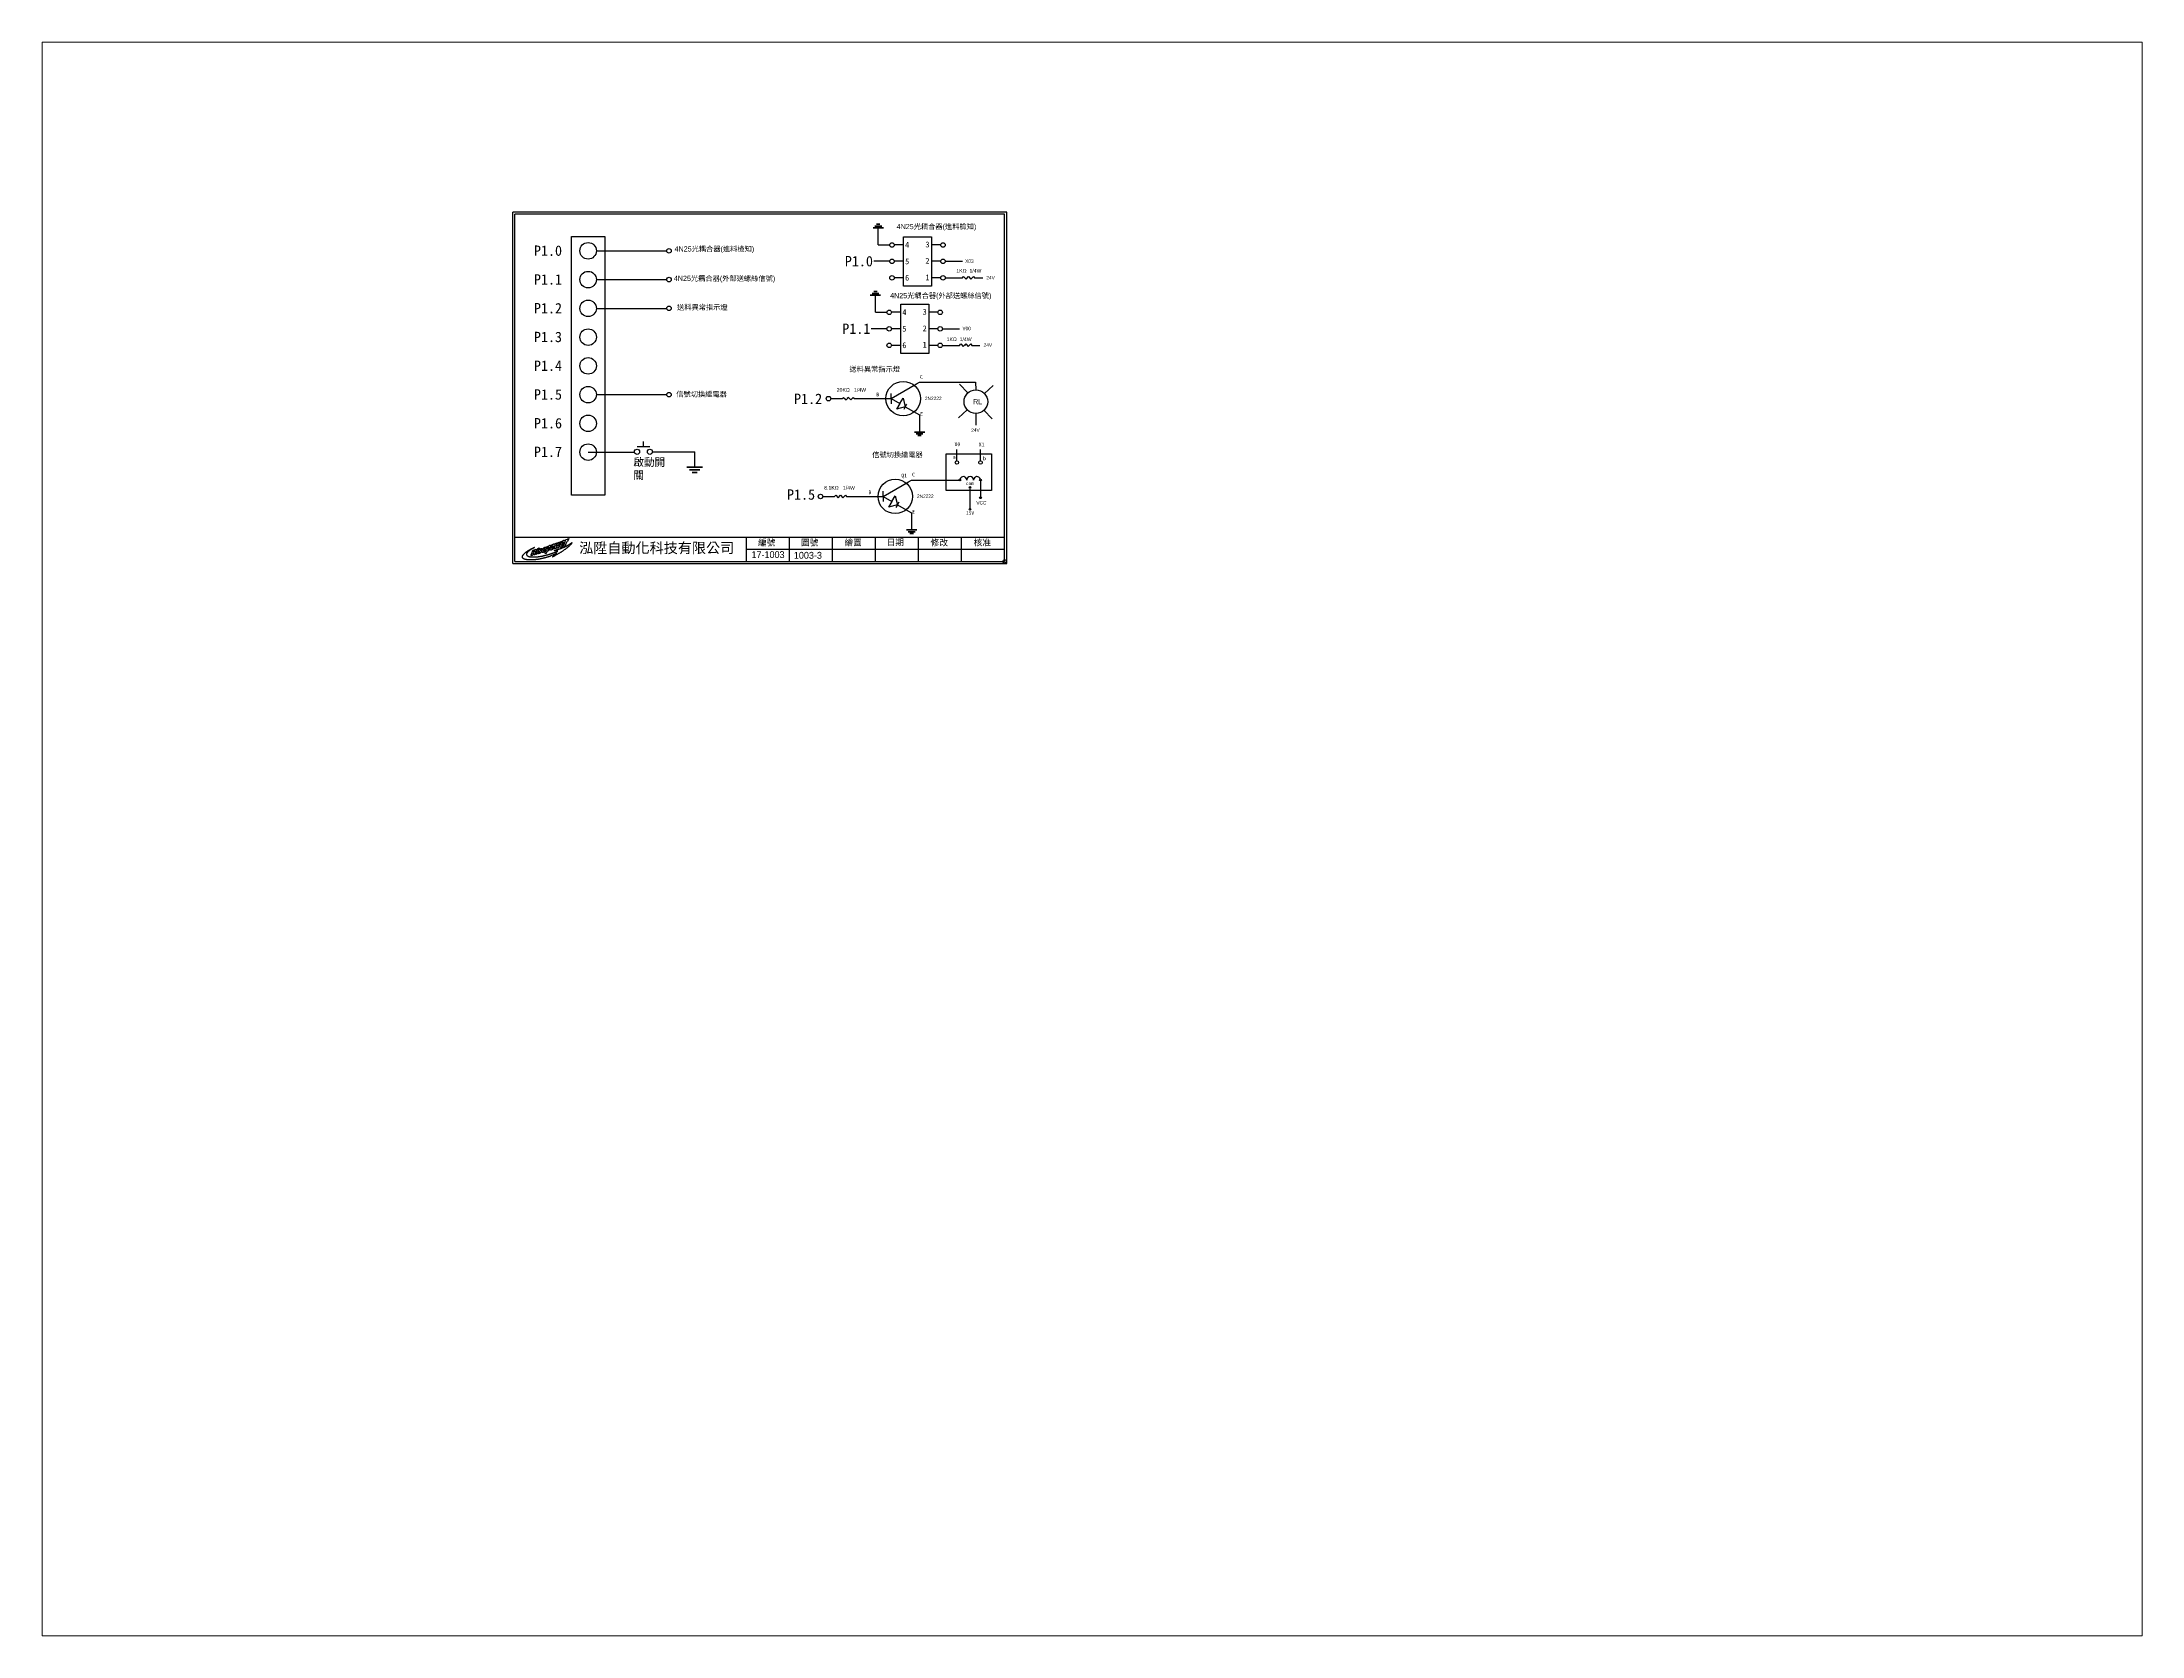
# Paper-space layout '配置1' of a CAD drawing. Extents: x 26 to 231, y 20 to 176.
# The model-space entities are those that its viewports show. They can reach past a viewport. Long polylines and large blocks are cut down to what shows.
import ezdxf

# ---------------------------------------------------------------- set-up
doc = ezdxf.new("R2010")
doc.units = 0
doc.layers.get('0').update_dxf_attribs({"linetype": 'CONTINUOUS'})
for name, color, linetype in [('圖框層', 7, 'CONTINUOUS'), ('標尺寸層', 3, 'CONTINUOUS'), ('輪廓線層', 7, 'CONTINUOUS')]:
    doc.layers.add(name, color=color, linetype=linetype)
doc.styles.add('CNS', font='')
doc.styles.add('STSL', font='kaiu.ttf')
doc.styles.get('CNS').set_extended_font_data('PMingLiU')

msp = doc.modelspace()

# ---------------------------------------------------------------- linework, layer by layer
at = {"color": 7}
for centre, radius in [((347.1, 329.8), 1.5), ((354.6, 329.8), 1.5), ((532.9, 323.6), 1), ((546.6, 323.6), 1), ((560.6, 266.2), 1)]:
    msp.add_circle(centre, radius, dxfattribs=at)
at = {"layer": '圖框層', "color": 7}
for p, q in [((561.9, 468.9), (274.9, 468.9)), ((274.9, 264.9), (274.9, 468.9)), ((560.6, 467.7), (276.1, 467.7)), ((276.1, 266.2), (276.1, 467.7)), ((560.6, 266.2), (560.6, 467.7)), ((561.9, 264.9), (561.9, 468.9)), ((276.1, 280.2), (560.6, 280.2)), ((410.6, 266.2), (410.6, 280.2)), ((410.6, 273.2), (560.6, 273.2)), ((435.6, 266.2), (435.6, 280.2)), ((460.6, 266.2), (460.6, 280.2)), ((485.6, 266.2), (485.6, 280.2)), ((510.6, 266.2), (510.6, 280.2)), ((535.6, 266.2), (535.6, 280.2)), ((274.9, 264.9), (561.9, 264.9)), ((276.1, 266.2), (560.6, 266.2))]:
    msp.add_line(p, q, dxfattribs=at)
at = {"layer": '標尺寸層', "color": 7, "lineweight": 40}
for p, q in [((490.2, 459.9), (484.2, 459.9)), ((489.2, 460.9), (485.2, 460.9)), ((488.2, 461.9), (486.2, 461.9)), ((488.6, 420.8), (482.6, 420.8)), ((487.6, 421.8), (483.6, 421.8)), ((486.6, 422.8), (484.6, 422.8)), ((508.2, 341.2), (514.2, 341.2)), ((509.2, 340.2), (513.2, 340.2)), ((510.2, 339.2), (512.2, 339.2)), ((376.1, 320.8), (385.1, 320.8)), ((377.6, 319.3), (383.6, 319.3)), ((379.1, 317.8), (382.1, 317.8)), ((503.6, 284.4), (509.6, 284.4)), ((504.6, 283.4), (508.6, 283.4)), ((505.6, 282.4), (507.6, 282.4))]:
    msp.add_line(p, q, dxfattribs=at)
at = {"layer": '標尺寸層', "color": 0}
for p, q in [((487.2, 449.9), (487.2, 459.9)), ((323.5, 446.5), (364.4, 446.5)), ((493.9, 440.4), (484.7, 440.4)), ((487.2, 449.9), (493.9, 449.9)), ((501.9, 449.9), (496.5, 449.9)), ((501.9, 440.4), (496.5, 440.4)), ((523.5, 449.9), (518.1, 449.9)), ((523.5, 440.4), (518.1, 440.4)), ((526.1, 440.4), (536.1, 440.4)), ((323.5, 429.8), (364.4, 429.8)), ((501.9, 430.8), (496.5, 430.8)), ((523.5, 430.8), (518.1, 430.8)), ((526.1, 430.8), (536.1, 430.8)), ((543.2, 430.8), (547.9, 430.8)), ((485.6, 410.8), (485.6, 420.8)), ((323.5, 413.1), (364.4, 413.1)), ((485.6, 410.8), (492.3, 410.8)), ((500.3, 410.8), (494.9, 410.8)), ((521.9, 410.8), (516.5, 410.8)), ((492.3, 401.2), (483.1, 401.2)), ((500.3, 401.2), (494.9, 401.2)), ((500.3, 391.6), (494.9, 391.6)), ((521.9, 401.2), (516.5, 401.2)), ((521.9, 391.6), (516.5, 391.6)), ((524.5, 401.2), (534.5, 401.2)), ((524.5, 391.6), (534.5, 391.6)), ((541.6, 391.6), (546.3, 391.6)), ((494.7, 360.7), (509.4, 369.2)), ((509.4, 369.2), (511.2, 370.2)), ((511.2, 370.2), (543.7, 370.2)), ((539.2, 364), (534.5, 369)), ((543.7, 370.2), (543.8, 365.8)), ((553.9, 368.3), (548.9, 363.6)), ((323.5, 363), (364.4, 363)), ((459.6, 360.7), (466.4, 360.7)), ((473.4, 360.7), (491.7, 360.7)), ((491.7, 360.7), (494.7, 360.7)), ((494.7, 360.7), (494.7, 363.7)), ((494.7, 360.7), (494.7, 357.7)), ((494.7, 360.7), (499.7, 357.8)), ((499.7, 357.8), (497.8, 354.5)), ((502.9, 355.9), (497.8, 354.5)), ((499.7, 357.8), (501.6, 361)), ((501.6, 361), (502.9, 355.9)), ((502.9, 355.9), (502, 354.3)), ((502.9, 355.9), (503.9, 357.5)), ((502.9, 355.9), (509.4, 352.2)), ((538.9, 354.2), (533.8, 349.6)), ((553.3, 348.9), (548.6, 353.9)), ((509.4, 352.2), (511.2, 351.2)), ((511.2, 351.2), (511.2, 341.2)), ((543.9, 352.1), (543.9, 345.3)), ((318.7, 329.6), (345.6, 329.6)), ((356.1, 329.8), (380.6, 329.8)), ((380.6, 320.8), (380.6, 329.8)), ((532.9, 324.6), (532.9, 331.2)), ((546.6, 324.6), (546.6, 331.2)), ((490.1, 303.9), (504.8, 312.4)), ((490.1, 303.9), (490.1, 306.9)), ((504.8, 312.4), (506.6, 313.4)), ((506.6, 313.4), (534.6, 313.4)), ((540.5, 308.6), (540.5, 296.9)), ((546.6, 312.9), (546.6, 303.6)), ((455, 303.9), (461.8, 303.9)), ((468.8, 303.9), (487.1, 303.9)), ((487.1, 303.9), (490.1, 303.9)), ((490.1, 303.9), (490.1, 300.9)), ((490.1, 303.9), (495.1, 301)), ((495.1, 301), (493.2, 297.7)), ((498.3, 299.1), (493.2, 297.7)), ((495.1, 301), (497, 304.2)), ((497, 304.2), (498.3, 299.1)), ((498.3, 299.1), (497.4, 297.5)), ((498.3, 299.1), (499.3, 300.7)), ((498.3, 299.1), (504.8, 295.4)), ((504.8, 295.4), (506.6, 294.4)), ((506.6, 294.4), (506.6, 284.4))]:
    msp.add_line(p, q, dxfattribs=at)
at = {"layer": '標尺寸層', "color": 7}
for p, q in [((536.1, 430.8), (536.8, 431.5)), ((536.8, 431.5), (538.2, 430.1)), ((538.2, 430.1), (539.6, 431.5)), ((539.6, 431.5), (538.9, 430.8)), ((539.6, 431.5), (541, 430.1)), ((541, 430.1), (542.5, 431.5)), ((542.5, 431.5), (543.2, 430.8)), ((534.5, 391.6), (535.2, 392.4)), ((535.2, 392.4), (536.6, 390.9)), ((536.6, 390.9), (538, 392.4)), ((538, 392.4), (537.3, 391.6)), ((538, 392.4), (539.5, 390.9)), ((539.5, 390.9), (540.9, 392.4)), ((540.9, 392.4), (541.6, 391.6)), ((466.4, 360.7), (467.1, 361.4)), ((467.1, 361.4), (468.5, 360)), ((468.5, 360), (469.9, 361.4)), ((469.9, 361.4), (469.2, 360.7)), ((469.9, 361.4), (471.3, 360)), ((471.3, 360), (472.7, 361.4)), ((472.7, 361.4), (473.4, 360.7)), ((347.1, 332.8), (354.6, 332.8)), ((350.9, 332.8), (350.9, 335.8)), ((461.8, 303.9), (462.5, 304.6)), ((462.5, 304.6), (463.9, 303.1)), ((463.9, 303.1), (465.3, 304.6)), ((465.3, 304.6), (464.6, 303.9)), ((465.3, 304.6), (466.7, 303.1)), ((466.7, 303.1), (468.1, 304.6)), ((468.1, 304.6), (468.8, 303.9))]:
    msp.add_line(p, q, dxfattribs=at)
at = {"layer": '標尺寸層', "color": 0}
msp.add_lwpolyline([(309, 438.1), (309, 454.8), (328.4, 454.8), (328.4, 438.1)], dxfattribs=at)
for points in [[(309, 454.8), (328.4, 454.8), (328.4, 304.6), (309, 304.6)], [(501.9, 454.7), (518.1, 454.7), (518.1, 426), (501.9, 426)], [(500.3, 415.5), (516.5, 415.5), (516.5, 386.9), (500.3, 386.9)], [(526.6, 328.6), (553, 328.6), (553, 307.3), (526.6, 307.3)]]:
    msp.add_lwpolyline(points, close=True, dxfattribs=at)
for centre, radius in [((318.7, 446.5), 4.79), ((365.7, 446.5), 1.31), ((495.2, 449.9), 1.31), ((495.2, 440.4), 1.31), ((524.8, 449.9), 1.31), ((524.8, 440.4), 1.31), ((318.7, 429.8), 4.79), ((365.7, 429.8), 1.31), ((495.2, 430.8), 1.31), ((524.8, 430.8), 1.31), ((318.7, 413.1), 4.79), ((365.7, 413.1), 1.31), ((493.6, 410.8), 1.31), ((523.2, 410.8), 1.31), ((318.7, 396.4), 4.79), ((493.6, 401.2), 1.31), ((493.6, 391.6), 1.31), ((523.2, 401.2), 1.31), ((523.2, 391.6), 1.31), ((318.7, 379.7), 4.79), ((318.7, 363), 4.79), ((501.7, 360.7), 10), ((365.7, 363), 1.31), ((458.3, 360.7), 1.31), ((543.9, 358.9), 6.87), ((318.7, 346.3), 4.79), ((318.7, 329.6), 4.79), ((453.7, 303.9), 1.31), ((497.1, 303.9), 10), ((534.6, 313.4), 0.5), ((540.5, 309.1), 0.5), ((546.6, 313.4), 0.5), ((540.5, 296.4), 0.5), ((546.6, 303.1), 0.5)]:
    msp.add_circle(centre, radius, dxfattribs=at)
for centre, start, end in [((536.6, 313.4), 0, 165.6385), ((540.6, 313.4), 0, 180), ((544.6, 313.4), 14.3615, 180)]:
    msp.add_arc(centre, 2, start, end, dxfattribs=at)
at = {"layer": '輪廓線層', "color": 7}
for points in [[(299.5, 270.4), (299.2, 270.2), (298.9, 270.1), (298.6, 270), (298.3, 269.9), (298, 269.7), (297.7, 269.6), (297.4, 269.5), (297.1, 269.4), (296.9, 269.3), (296.6, 269.2), (296.4, 269.1), (296.2, 269), (296, 269), (295.8, 268.9), (295.5, 268.8), (295.3, 268.7), (295, 268.7), (294.8, 268.6), (294.5, 268.5), (294.2, 268.4), (293.9, 268.3), (293.6, 268.3), (293.3, 268.2), (293.1, 268.1), (292.8, 268), (292.6, 268), (292.3, 267.9), (292.1, 267.9), (291.9, 267.8), (291.7, 267.8), (291.5, 267.7), (291.3, 267.7), (291.1, 267.6), (290.9, 267.6), (290.8, 267.6), (290.6, 267.5), (290.4, 267.5), (290.2, 267.4), (290, 267.4), (289.8, 267.4), (289.7, 267.3), (289.5, 267.3), (289.3, 267.3), (289.1, 267.3), (288.9, 267.2), (288.8, 267.2), (288.6, 267.2), (288.4, 267.2), (288.3, 267.2), (288.1, 267.1), (287.9, 267.1), (287.8, 267.1), (287.6, 267.1), (287.5, 267.1), (287.3, 267.1), (287.1, 267), (287, 267), (286.8, 267), (286.6, 267), (286.5, 267), (286.3, 267), (286.1, 267), (285.9, 267), (285.8, 267), (285.6, 267), (285.4, 267), (285.3, 267), (285.1, 267), (285, 267), (284.9, 267), (284.7, 267), (284.6, 267), (284.5, 267), (284.4, 267), (284.3, 267), (284.1, 267), (284, 267), (283.9, 267), (283.8, 267), (283.7, 267), (283.6, 267.1), (283.4, 267.1), (283.3, 267.1), (283.2, 267.1), (283, 267.1), (282.9, 267.1), (282.8, 267.2), (282.6, 267.2), (282.5, 267.2), (282.4, 267.3), (282.2, 267.3), (282.1, 267.3), (282, 267.4), (281.8, 267.4), (281.7, 267.5), (281.6, 267.5), (281.5, 267.5), (281.4, 267.6), (281.3, 267.6), (281.2, 267.7), (281.1, 267.7), (281.1, 267.8), (281, 267.8), (280.9, 267.9), (280.9, 267.9), (280.8, 268), (280.8, 268), (280.8, 268), (280.7, 268.1), (280.7, 268.1), (280.7, 268.2), (280.7, 268.2), (280.6, 268.2), (280.6, 268.3), (280.6, 268.3), (280.6, 268.3), (280.6, 268.4), (280.6, 268.4), (280.6, 268.4), (280.6, 268.5), (280.6, 268.5), (280.6, 268.5), (280.6, 268.5), (280.6, 268.6), (280.6, 268.6), (280.5, 268.6), (280.5, 268.7), (280.5, 268.7), (280.5, 268.8), (280.5, 268.8), (280.5, 268.8), (280.5, 268.9), (280.5, 268.9), (280.5, 269), (280.5, 269), (280.5, 269), (280.5, 269.1), (280.5, 269.1), (280.5, 269.1), (280.5, 269.2), (280.6, 269.2), (280.6, 269.3), (280.6, 269.3), (280.6, 269.4), (280.7, 269.4), (280.7, 269.5), (280.7, 269.6), (280.8, 269.6), (280.8, 269.7), (280.9, 269.8), (280.9, 269.9), (281, 270), (281.1, 270), (281.1, 270.1), (281.2, 270.2), (281.3, 270.3), (281.4, 270.4), (281.5, 270.5), (281.6, 270.6), (281.7, 270.7), (281.8, 270.8), (281.9, 270.9), (282, 271), (282.2, 271.2), (282.3, 271.3), (282.4, 271.4), (282.5, 271.5), (282.7, 271.6), (282.8, 271.7), (283, 271.8), (283.1, 271.9), (283.2, 272), (283.3, 272.1), (283.5, 272.1), (283.6, 272.2), (283.7, 272.3), (283.9, 272.4), (284, 272.5), (284.1, 272.5), (284.2, 272.6), (284.3, 272.7), (284.4, 272.7), (284.5, 272.8), (284.7, 272.9), (284.8, 272.9), (284.9, 273), (285, 273), (285.1, 273.1), (285.2, 273.2), (285.3, 273.2), (285.5, 273.3), (285.7, 273.4), (285.8, 273.5), (286, 273.6), (286.2, 273.7), (286.5, 273.8), (286.7, 273.9), (286.8, 274), (287, 274.1), (287.2, 274.2), (287.3, 274.2), (287.4, 274.3), (287.5, 274.3), (287.5, 274.3), (287.6, 274.3), (287.6, 274.3), (287.6, 274.3), (287.5, 274.3), (287.5, 274.3), (287.5, 274.2), (287.4, 274.2), (287.3, 274.1), (287.3, 274.1), (287.2, 274.1), (287.1, 274), (287, 273.9), (286.9, 273.9), (286.8, 273.8), (286.6, 273.8), (286.5, 273.7), (286.4, 273.6), (286.3, 273.6), (286.1, 273.5), (286, 273.4), (285.9, 273.3), (285.8, 273.3), (285.6, 273.2), (285.5, 273.1), (285.4, 273), (285.2, 272.9), (285.1, 272.9), (285, 272.8), (284.9, 272.7), (284.8, 272.6), (284.6, 272.5), (284.5, 272.4), (284.4, 272.4), (284.3, 272.3), (284.2, 272.2), (284.1, 272.1), (284, 272), (283.9, 271.9), (283.8, 271.9), (283.7, 271.8), (283.6, 271.7), (283.5, 271.6), (283.4, 271.5), (283.4, 271.4), (283.3, 271.4), (283.2, 271.3), (283.2, 271.2), (283.1, 271.2), (283.1, 271.1), (283.1, 271), (283, 271), (283, 270.9), (283, 270.8), (282.9, 270.8), (282.9, 270.7), (282.9, 270.6), (282.9, 270.6), (282.9, 270.5), (282.9, 270.5), (282.8, 270.4), (282.8, 270.4), (282.8, 270.3), (282.8, 270.3), (282.8, 270.2), (282.8, 270.2), (282.9, 270.1), (282.9, 270.1), (282.9, 270.1), (282.9, 270), (282.9, 270), (282.9, 269.9), (282.9, 269.9), (282.9, 269.9), (283, 269.8), (283, 269.8), (283, 269.8), (283, 269.7), (283.1, 269.7), (283.1, 269.7), (283.1, 269.6), (283.1, 269.6), (283.2, 269.6), (283.2, 269.5), (283.3, 269.5), (283.3, 269.5), (283.3, 269.5), (283.4, 269.4), (283.4, 269.4), (283.5, 269.4), (283.6, 269.3), (283.6, 269.3), (283.7, 269.3), (283.7, 269.3), (283.8, 269.2), (283.9, 269.2), (283.9, 269.2), (284, 269.1), (284.1, 269.1), (284.2, 269.1), (284.2, 269), (284.3, 269), (284.4, 269), (284.5, 269), (284.5, 269), (284.6, 268.9), (284.7, 268.9), (284.8, 268.9), (284.9, 268.9), (285, 268.9), (285.1, 268.9), (285.2, 268.9), (285.3, 268.8), (285.4, 268.8), (285.5, 268.8), (285.7, 268.8), (285.8, 268.8), (285.9, 268.8), (286.1, 268.8), (286.2, 268.8), (286.4, 268.8), (286.5, 268.8), (286.7, 268.8), (286.8, 268.8), (287, 268.8), (287.2, 268.8), (287.4, 268.8), (287.5, 268.8), (287.7, 268.8), (287.9, 268.8), (288.1, 268.8), (288.3, 268.8), (288.5, 268.8), (288.7, 268.9), (288.9, 268.9), (289, 268.9), (289.2, 268.9), (289.4, 268.9), (289.6, 268.9), (289.7, 269), (289.9, 269), (290, 269), (290.2, 269), (290.4, 269), (290.6, 269.1), (290.7, 269.1), (290.9, 269.1), (291.2, 269.2), (291.4, 269.2), (291.6, 269.2), (291.9, 269.3), (292.1, 269.3), (292.4, 269.4), (292.7, 269.4), (293, 269.5), (293.2, 269.6), (293.5, 269.6), (293.8, 269.7), (294.1, 269.8), (294.4, 269.8), (294.6, 269.9), (294.9, 270), (295.2, 270), (295.4, 270.1), (295.6, 270.2), (295.9, 270.2), (296.1, 270.3), (296.3, 270.4), (296.5, 270.4), (296.7, 270.5), (296.8, 270.5), (297, 270.6), (297.1, 270.6), (297.3, 270.7), (297.4, 270.7), (297.5, 270.7), (297.6, 270.8), (297.7, 270.8), (297.8, 270.9), (297.9, 270.9), (298, 270.9), (298.2, 271), (298.3, 271.1), (298.5, 271.1), (298.7, 271.2), (298.8, 271.3), (299, 271.3), (299.2, 271.4), (299.3, 271.4), (299.5, 271.5), (299.6, 271.5), (299.7, 271.6), (299.9, 271.6), (300, 271.7), (300.1, 271.7), (300.2, 271.8), (300.3, 271.8), (300.4, 271.8), (300.5, 271.9), (300.6, 271.9), (300.7, 272), (300.8, 272), (300.9, 272), (300.9, 272.1), (300.9, 272.1), (301, 272.1), (300.9, 272.1), (300.9, 272.2), (300.9, 272.2), (300.8, 272.2), (300.8, 272.2), (300.7, 272.2), (300.6, 272.2), (300.5, 272.2), (300.5, 272.2), (300.4, 272.3), (300.3, 272.3), (300.2, 272.3), (300.1, 272.3), (300, 272.3), (299.9, 272.3), (299.8, 272.3), (299.8, 272.3), (299.7, 272.3), (299.6, 272.3), (299.5, 272.3), (299.4, 272.4), (299.3, 272.4), (299.2, 272.4), (299.2, 272.4), (299.1, 272.4), (299.1, 272.4), (299, 272.4), (299, 272.4), (299, 272.4), (298.9, 272.5), (298.9, 272.5), (299, 272.5), (299, 272.5), (299, 272.5), (299.1, 272.5), (299.1, 272.6), (299.2, 272.6), (299.3, 272.6), (299.4, 272.6), (299.5, 272.7), (299.7, 272.7), (299.8, 272.7), (300, 272.8), (300.1, 272.8), (300.3, 272.9), (300.4, 272.9), (300.6, 273), (300.8, 273), (301, 273.1), (301.2, 273.1), (301.3, 273.2), (301.5, 273.2), (301.7, 273.3), (301.9, 273.4), (302.1, 273.4), (302.3, 273.5), (302.5, 273.5), (302.6, 273.6), (302.8, 273.7), (303, 273.7), (303.2, 273.8), (303.5, 273.9), (303.7, 274), (303.9, 274.1), (304.2, 274.2), (304.4, 274.3), (304.7, 274.4), (305, 274.5), (305.2, 274.7), (305.5, 274.8), (305.7, 274.9), (305.9, 275), (306.1, 275.1), (306.3, 275.2), (306.5, 275.3), (306.7, 275.4), (306.9, 275.5), (307.1, 275.6), (307.2, 275.7), (307.4, 275.8), (307.6, 275.9), (307.7, 276), (307.9, 276.1), (308, 276.2), (308.2, 276.3), (308.3, 276.4), (308.5, 276.5), (308.6, 276.6), (308.7, 276.7), (308.9, 276.8), (309, 276.9), (309.1, 277), (309.1, 277), (309.2, 277.1), (309.2, 277.1), (309.3, 277.1), (309.3, 277.1), (309.3, 277), (309.2, 277), (309.2, 276.9), (309.2, 276.8), (309.1, 276.7), (309.1, 276.7), (309, 276.6), (309, 276.5), (308.9, 276.4), (308.9, 276.4), (308.8, 276.3), (308.8, 276.2), (308.7, 276.2), (308.6, 276.1), (308.6, 276), (308.5, 276), (308.5, 275.9), (308.4, 275.8), (308.3, 275.7), (308.2, 275.6), (308.1, 275.6), (308, 275.5), (307.9, 275.3), (307.8, 275.2), (307.7, 275.1), (307.6, 275), (307.4, 274.9), (307.3, 274.7), (307.1, 274.6), (307, 274.5), (306.8, 274.3), (306.7, 274.2), (306.5, 274), (306.3, 273.9), (306.1, 273.8), (306, 273.6), (305.8, 273.4), (305.5, 273.3), (305.3, 273.1), (305.1, 273), (304.8, 272.8), (304.6, 272.6), (304.3, 272.5), (304.1, 272.3), (303.8, 272.1), (303.6, 271.9), (303.3, 271.8), (303, 271.6), (302.8, 271.4), (302.5, 271.3), (302.3, 271.1), (302, 271), (301.7, 270.8), (301.5, 270.7), (301.2, 270.5), (300.9, 270.4), (300.7, 270.2), (300.4, 270.1), (300.2, 269.9), (299.9, 269.8), (299.7, 269.7), (299.5, 269.5), (299.3, 269.4), (299.2, 269.4), (299, 269.3), (298.9, 269.2), (298.7, 269.1), (298.6, 269.1), (298.5, 269), (298.4, 269), (298.3, 268.9), (298.3, 268.9), (298.2, 268.9), (298.1, 268.8), (298.1, 268.8), (298.1, 268.8), (298, 268.8), (298.1, 268.8), (298.1, 268.9), (298.1, 268.9), (298.2, 269), (298.3, 269), (298.3, 269.1), (298.4, 269.2), (298.6, 269.3), (298.7, 269.4), (298.8, 269.5), (299, 269.6), (299.2, 269.7), (299.3, 269.8), (299.5, 270), (299.6, 270.1), (299.8, 270.2), (299.9, 270.3), (300.1, 270.4), (300.2, 270.5), (300.3, 270.6), (300.4, 270.7), (300.5, 270.7), (300.6, 270.8), (300.6, 270.8), (300.6, 270.8), (300.6, 270.8), (300.5, 270.8), (300.4, 270.8), (300.3, 270.7), (300.1, 270.7), (299.9, 270.6), (299.7, 270.5)], [(288.1, 271.5), (288.2, 271.5), (288.2, 271.5), (288.2, 271.5), (288.2, 271.5), (288.2, 271.4), (288.2, 271.4), (288.2, 271.4), (288.2, 271.3), (288.2, 271.3), (288.2, 271.3), (288.2, 271.2), (288.2, 271.2), (288.2, 271.2), (288.2, 271.1), (288.1, 271.1), (288.1, 271.1), (288.1, 271), (288.1, 271), (288.1, 270.9), (288.1, 270.9), (288.1, 270.9), (288.1, 270.8), (288, 270.8), (288, 270.7), (288, 270.7), (288, 270.7), (288, 270.6), (288, 270.6), (288, 270.6), (288, 270.6), (288, 270.5), (288, 270.5), (288, 270.5), (288, 270.5), (287.9, 270.4), (287.9, 270.4), (287.9, 270.4), (287.9, 270.4), (287.9, 270.3), (287.9, 270.3), (287.9, 270.3), (287.9, 270.3), (287.9, 270.3), (287.9, 270.2), (287.9, 270.2), (287.9, 270.2), (287.9, 270.2), (287.9, 270.2), (287.9, 270.2), (287.9, 270.2), (287.9, 270.2), (287.9, 270.2), (287.9, 270.1), (287.9, 270.1), (287.9, 270.1), (287.9, 270.1), (287.9, 270.1), (287.8, 270.1), (287.8, 270.1), (287.8, 270.1), (287.8, 270.1), (287.8, 270.1), (287.7, 270.1), (287.7, 270.1), (287.7, 270), (287.6, 270), (287.6, 270), (287.6, 270), (287.5, 270), (287.5, 270), (287.5, 270), (287.4, 270), (287.4, 270), (287.3, 270), (287.3, 269.9), (287.3, 269.9), (287.2, 269.9), (287.2, 269.9), (287.2, 269.9), (287.2, 269.9), (287.1, 269.9), (287.1, 269.9), (287.1, 269.9), (287.1, 269.9), (287.1, 269.9), (287.1, 269.9), (287.1, 269.9), (287.1, 269.9), (287.1, 269.9), (287.1, 270), (287.1, 270), (287.1, 270), (287.1, 270), (287.1, 270), (287.1, 270.1), (287.1, 270.1), (287.1, 270.1), (287.1, 270.2), (287.1, 270.2), (287.1, 270.2), (287.1, 270.2), (287.1, 270.3), (287.1, 270.3), (287.1, 270.3), (287.1, 270.3), (287.1, 270.4), (287.1, 270.4), (287.2, 270.4), (287.2, 270.4), (287.2, 270.5), (287.2, 270.5), (287.2, 270.5), (287.2, 270.6), (287.2, 270.6), (287.2, 270.6), (287.2, 270.6), (287.2, 270.7), (287.2, 270.7), (287.2, 270.7), (287.2, 270.7), (287.2, 270.8), (287.3, 270.8), (287.3, 270.8), (287.3, 270.8), (287.3, 270.8), (287.3, 270.8), (287.3, 270.9), (287.3, 270.9), (287.3, 270.9), (287.3, 270.9), (287.2, 270.9), (287.2, 270.9), (287.2, 270.9), (287.2, 270.9), (287.2, 270.9), (287.2, 270.9), (287.2, 270.9), (287.2, 270.9), (287.2, 270.9), (287.2, 270.9), (287.2, 270.9), (287.1, 270.9), (287.1, 270.9), (287.1, 270.9), (287.1, 270.9), (287.1, 270.9), (287.1, 270.9), (287, 270.9), (287, 270.9), (287, 270.9), (287, 270.9), (287, 270.9), (287, 270.9), (286.9, 270.9), (286.9, 270.9), (286.9, 270.9), (286.9, 270.9), (286.9, 270.8), (286.8, 270.8), (286.8, 270.8), (286.8, 270.8), (286.8, 270.8), (286.8, 270.8), (286.8, 270.8), (286.7, 270.8), (286.7, 270.7), (286.7, 270.7), (286.7, 270.7), (286.7, 270.7), (286.7, 270.7), (286.7, 270.7), (286.7, 270.7), (286.7, 270.6), (286.7, 270.6), (286.7, 270.6), (286.7, 270.6), (286.7, 270.6), (286.7, 270.6), (286.7, 270.6), (286.7, 270.5), (286.7, 270.5), (286.6, 270.5), (286.6, 270.5), (286.6, 270.5), (286.6, 270.4), (286.6, 270.4), (286.6, 270.4), (286.6, 270.4), (286.6, 270.3), (286.6, 270.3), (286.6, 270.3), (286.6, 270.2), (286.6, 270.2), (286.5, 270.2), (286.5, 270.2), (286.5, 270.2), (286.5, 270.1), (286.5, 270.1), (286.5, 270.1), (286.5, 270.1), (286.5, 270), (286.5, 270), (286.5, 270), (286.5, 270), (286.5, 269.9), (286.5, 269.9), (286.4, 269.9), (286.4, 269.9), (286.4, 269.8), (286.4, 269.8), (286.4, 269.8), (286.4, 269.8), (286.4, 269.8), (286.4, 269.8), (286.4, 269.7), (286.4, 269.7), (286.4, 269.7), (286.3, 269.7), (286.3, 269.7), (286.3, 269.7), (286.3, 269.7), (286.2, 269.6), (286.2, 269.6), (286.2, 269.6), (286.1, 269.6), (286.1, 269.6), (286, 269.6), (286, 269.6), (285.9, 269.6), (285.9, 269.5), (285.8, 269.5), (285.8, 269.5), (285.7, 269.5), (285.7, 269.5), (285.7, 269.5), (285.6, 269.5), (285.6, 269.5), (285.6, 269.5), (285.6, 269.5), (285.6, 269.5), (285.5, 269.5), (285.5, 269.5), (285.5, 269.6), (285.6, 269.6), (285.6, 269.6), (285.6, 269.6), (285.6, 269.7), (285.6, 269.7), (285.6, 269.8), (285.6, 269.8), (285.6, 269.8), (285.7, 269.9), (285.7, 269.9), (285.7, 269.9), (285.7, 270), (285.7, 270), (285.7, 270), (285.7, 270.1), (285.7, 270.1), (285.7, 270.1), (285.7, 270.2), (285.8, 270.2), (285.8, 270.2), (285.8, 270.3), (285.8, 270.3), (285.8, 270.3), (285.8, 270.4), (285.8, 270.4), (285.8, 270.4), (285.8, 270.5), (285.8, 270.5), (285.9, 270.5), (285.9, 270.6), (285.9, 270.6), (285.9, 270.7), (285.9, 270.7), (286, 270.8), (286, 270.8), (286, 270.9), (286, 270.9), (286, 271), (286, 271), (286.1, 271.1), (286.1, 271.1), (286.1, 271.2), (286.1, 271.2), (286.1, 271.2), (286.1, 271.3), (286.1, 271.3), (286.2, 271.3), (286.2, 271.4), (286.2, 271.4), (286.2, 271.5), (286.2, 271.5), (286.2, 271.5), (286.2, 271.5), (286.2, 271.6), (286.2, 271.6), (286.2, 271.6), (286.2, 271.6), (286.3, 271.7), (286.3, 271.7), (286.3, 271.7), (286.3, 271.8), (286.3, 271.8), (286.3, 271.9), (286.3, 271.9), (286.3, 272), (286.4, 272), (286.4, 272.1), (286.4, 272.1), (286.4, 272.2), (286.4, 272.2), (286.4, 272.3), (286.5, 272.3), (286.5, 272.3), (286.5, 272.4), (286.5, 272.4), (286.5, 272.4), (286.5, 272.4), (286.5, 272.5), (286.5, 272.5), (286.6, 272.5), (286.6, 272.5), (286.6, 272.5), (286.7, 272.6), (286.8, 272.6), (286.9, 272.6), (287, 272.7), (287.2, 272.7), (287.3, 272.8), (287.5, 272.9), (287.7, 272.9), (287.8, 273), (288, 273), (288.1, 273.1), (288.2, 273.1), (288.3, 273.1), (288.4, 273.2), (288.4, 273.2), (288.4, 273.2), (288.5, 273.2), (288.5, 273.2), (288.5, 273.2), (288.5, 273.2), (288.5, 273.2), (288.6, 273.2), (288.6, 273.2), (288.6, 273.2), (288.6, 273.2), (288.6, 273.1), (288.6, 273.1), (288.6, 273.1), (288.7, 273.1), (288.7, 273.1), (288.7, 273.1), (288.7, 273.1), (288.7, 273), (288.7, 273), (288.7, 273), (288.7, 273), (288.7, 272.9), (288.7, 272.9), (288.7, 272.9), (288.7, 272.9), (288.7, 272.8), (288.7, 272.8), (288.7, 272.8), (288.7, 272.8), (288.7, 272.7), (288.7, 272.7), (288.7, 272.7), (288.7, 272.6), (288.7, 272.6), (288.7, 272.6), (288.7, 272.5), (288.6, 272.5), (288.6, 272.5), (288.6, 272.4), (288.6, 272.4), (288.6, 272.4), (288.6, 272.3), (288.5, 272.3), (288.5, 272.3), (288.5, 272.2), (288.5, 272.2), (288.5, 272.2), (288.4, 272.1), (288.4, 272.1), (288.4, 272.1), (288.4, 272), (288.3, 272), (288.3, 271.9), (288.3, 271.9), (288.3, 271.9), (288.2, 271.9), (288.2, 271.8), (288.2, 271.8), (288.2, 271.8), (288.2, 271.8), (288.1, 271.7), (288.1, 271.7), (288.1, 271.7), (288.1, 271.7), (288.1, 271.7), (288, 271.7), (288, 271.6), (288, 271.6), (288, 271.6), (288, 271.6), (288, 271.6), (288, 271.6), (288, 271.6), (288, 271.6), (288, 271.6), (288, 271.6), (288, 271.6), (288, 271.6), (288, 271.6), (288.1, 271.6), (288.1, 271.6), (288.1, 271.6), (288.1, 271.5)], [(287.5, 271.7), (287.5, 271.7), (287.4, 271.7), (287.4, 271.7), (287.4, 271.7), (287.4, 271.7), (287.3, 271.7), (287.3, 271.7), (287.3, 271.6), (287.3, 271.6), (287.2, 271.6), (287.2, 271.6), (287.2, 271.6), (287.2, 271.6), (287.1, 271.6), (287.1, 271.6), (287.1, 271.6), (287.1, 271.6), (287.1, 271.6), (287.1, 271.7), (287.1, 271.7), (287.1, 271.7), (287.1, 271.7), (287.1, 271.7), (287.1, 271.7), (287.1, 271.8), (287.1, 271.8), (287.1, 271.8), (287.1, 271.8), (287.1, 271.8), (287.1, 271.9), (287.1, 271.9), (287.1, 271.9), (287.1, 271.9), (287.1, 271.9), (287.2, 272), (287.2, 272), (287.2, 272), (287.2, 272), (287.2, 272.1), (287.2, 272.1), (287.3, 272.1), (287.3, 272.1), (287.3, 272.1), (287.4, 272.2), (287.4, 272.2), (287.4, 272.2), (287.5, 272.2), (287.5, 272.2), (287.5, 272.2), (287.6, 272.2), (287.6, 272.2), (287.6, 272.2), (287.6, 272.2), (287.7, 272.2), (287.7, 272.2), (287.7, 272.2), (287.7, 272.2), (287.7, 272.2), (287.8, 272.2), (287.8, 272.2), (287.8, 272.2), (287.8, 272.2), (287.8, 272.2), (287.8, 272.2), (287.8, 272.2), (287.8, 272.1), (287.8, 272.1), (287.8, 272.1), (287.8, 272.1), (287.8, 272.1), (287.8, 272), (287.8, 272), (287.7, 272), (287.7, 272), (287.7, 272), (287.7, 271.9), (287.7, 271.9), (287.7, 271.9), (287.7, 271.9), (287.7, 271.9), (287.6, 271.8), (287.6, 271.8), (287.6, 271.8), (287.6, 271.8), (287.6, 271.8), (287.5, 271.8), (287.5, 271.8)], [(289.1, 272.8), (290, 273.1), (289.1, 270.5), (288.3, 270.2)], [(289.4, 273.7), (290.3, 274), (290, 273.2), (289.2, 272.9)], [(290.9, 272.9), (290.9, 272.9), (290.9, 272.9), (290.9, 272.9), (290.9, 272.9), (290.9, 272.8), (290.9, 272.8), (290.9, 272.8), (290.9, 272.8), (290.9, 272.8), (290.9, 272.8), (290.9, 272.8), (290.9, 272.7), (290.9, 272.7), (290.9, 272.7), (290.9, 272.7), (290.9, 272.7), (290.9, 272.7), (290.9, 272.7), (290.9, 272.7), (290.9, 272.7), (290.9, 272.7), (291, 272.6), (291, 272.6), (291, 272.6), (291, 272.6), (291.1, 272.6), (291.1, 272.6), (291.1, 272.6), (291.2, 272.6), (291.2, 272.6), (291.3, 272.6), (291.3, 272.6), (291.4, 272.6), (291.4, 272.6), (291.4, 272.6), (291.5, 272.6), (291.5, 272.6), (291.5, 272.6), (291.5, 272.6), (291.6, 272.6), (291.6, 272.6), (291.6, 272.6), (291.6, 272.6), (291.6, 272.6), (291.6, 272.6), (291.6, 272.6), (291.7, 272.5), (291.7, 272.5), (291.7, 272.5), (291.7, 272.5), (291.7, 272.5), (291.7, 272.5), (291.7, 272.4), (291.7, 272.4), (291.7, 272.4), (291.7, 272.4), (291.7, 272.4), (291.7, 272.3), (291.7, 272.3), (291.7, 272.3), (291.7, 272.3), (291.7, 272.3), (291.7, 272.3), (291.7, 272.2), (291.7, 272.2), (291.7, 272.2), (291.7, 272.2), (291.7, 272.2), (291.7, 272.2), (291.7, 272.2), (291.7, 272.1), (291.7, 272.1), (291.7, 272.1), (291.7, 272.1), (291.6, 272), (291.6, 272), (291.6, 271.9), (291.6, 271.9), (291.6, 271.9), (291.6, 271.8), (291.5, 271.8), (291.5, 271.7), (291.5, 271.7), (291.5, 271.6), (291.4, 271.6), (291.4, 271.6), (291.4, 271.5), (291.4, 271.5), (291.3, 271.4), (291.3, 271.4), (291.3, 271.4), (291.2, 271.3), (291.2, 271.3), (291.1, 271.2), (291.1, 271.2), (291.1, 271.2), (291, 271.1), (291, 271.1), (290.9, 271.1), (290.9, 271), (290.9, 271), (290.8, 271), (290.8, 271), (290.8, 270.9), (290.7, 270.9), (290.7, 270.9), (290.6, 270.9), (290.6, 270.9), (290.6, 270.8), (290.5, 270.8), (290.5, 270.8), (290.5, 270.8), (290.4, 270.8), (290.4, 270.8), (290.3, 270.7), (290.3, 270.7), (290.3, 270.7), (290.3, 270.7), (290.2, 270.7), (290.2, 270.7), (290.2, 270.7), (290.1, 270.7), (290.1, 270.7), (290.1, 270.7), (290, 270.7), (290, 270.6), (290, 270.6), (290, 270.6), (289.9, 270.6), (289.9, 270.6), (289.9, 270.6), (289.8, 270.7), (289.8, 270.7), (289.8, 270.7), (289.8, 270.7), (289.8, 270.7), (289.7, 270.7), (289.7, 270.7), (289.7, 270.7), (289.7, 270.7), (289.7, 270.8), (289.6, 270.8), (289.6, 270.8), (289.6, 270.8), (289.6, 270.8), (289.6, 270.8), (289.6, 270.9), (289.6, 270.9), (289.6, 270.9), (289.6, 270.9), (289.6, 270.9), (289.6, 271), (289.5, 271), (289.5, 271), (289.5, 271), (289.5, 271.1), (289.5, 271.1), (289.5, 271.1), (289.5, 271.1), (289.6, 271.2), (289.6, 271.2), (289.6, 271.2), (289.6, 271.2), (289.6, 271.2), (289.6, 271.3), (289.6, 271.3), (289.6, 271.3), (289.6, 271.3), (289.6, 271.3), (289.6, 271.3), (289.6, 271.4), (289.6, 271.4), (289.6, 271.4), (289.6, 271.4), (289.7, 271.4), (289.7, 271.4), (289.7, 271.4), (289.7, 271.4), (289.7, 271.4), (289.8, 271.5), (289.8, 271.5), (289.8, 271.5), (289.8, 271.5), (289.9, 271.5), (289.9, 271.5), (289.9, 271.5), (290, 271.5), (290, 271.5), (290, 271.5), (290, 271.5), (290.1, 271.6), (290.1, 271.6), (290.1, 271.6), (290.1, 271.6), (290.2, 271.6), (290.2, 271.6), (290.2, 271.6), (290.2, 271.6), (290.3, 271.6), (290.3, 271.6), (290.3, 271.6), (290.3, 271.6), (290.3, 271.6), (290.3, 271.6), (290.4, 271.6), (290.4, 271.6), (290.4, 271.6), (290.4, 271.6), (290.4, 271.6), (290.4, 271.6), (290.4, 271.6), (290.4, 271.6), (290.4, 271.6), (290.4, 271.5), (290.4, 271.5), (290.4, 271.5), (290.4, 271.5), (290.4, 271.5), (290.4, 271.5), (290.4, 271.5), (290.4, 271.4), (290.4, 271.4), (290.4, 271.4), (290.4, 271.4), (290.4, 271.4), (290.4, 271.4), (290.4, 271.4), (290.4, 271.4), (290.4, 271.4), (290.5, 271.4), (290.5, 271.4), (290.5, 271.4), (290.5, 271.4), (290.5, 271.4), (290.5, 271.4), (290.6, 271.4), (290.6, 271.4), (290.6, 271.4), (290.6, 271.4), (290.6, 271.5), (290.7, 271.5), (290.7, 271.5), (290.7, 271.5), (290.7, 271.5), (290.7, 271.5), (290.7, 271.5), (290.7, 271.5), (290.7, 271.5), (290.7, 271.6), (290.8, 271.6), (290.8, 271.6), (290.8, 271.6), (290.8, 271.6), (290.8, 271.6), (290.8, 271.7), (290.8, 271.7), (290.8, 271.7), (290.8, 271.7), (290.8, 271.7), (290.8, 271.7), (290.8, 271.7), (290.8, 271.7), (290.8, 271.7), (290.8, 271.8), (290.8, 271.8), (290.8, 271.8), (290.7, 271.8), (290.7, 271.8), (290.7, 271.8), (290.7, 271.8), (290.7, 271.8), (290.7, 271.8), (290.6, 271.8), (290.6, 271.8), (290.6, 271.8), (290.5, 271.8), (290.5, 271.8), (290.5, 271.8), (290.5, 271.8), (290.4, 271.8), (290.4, 271.8), (290.4, 271.8), (290.3, 271.8), (290.3, 271.8), (290.3, 271.8), (290.2, 271.8), (290.2, 271.8), (290.2, 271.8), (290.1, 271.8), (290.1, 271.8), (290.1, 271.9), (290.1, 271.9), (290.1, 271.9), (290, 271.9), (290, 271.9), (290, 271.9), (290, 271.9), (290, 271.9), (290, 271.9), (290, 272), (290, 272), (290, 272), (290, 272), (290, 272), (290, 272), (290, 272.1), (290, 272.1), (290, 272.1), (290, 272.1), (290, 272.2), (290, 272.2), (290, 272.2), (290, 272.2), (290, 272.3), (290, 272.3), (290, 272.3), (290, 272.3), (290, 272.3), (290, 272.4), (290, 272.4), (290, 272.4), (290, 272.4), (290, 272.4), (290.1, 272.4), (290.1, 272.5), (290.1, 272.5), (290.1, 272.5), (290.1, 272.5), (290.1, 272.5), (290.1, 272.6), (290.1, 272.6), (290.1, 272.6), (290.1, 272.7), (290.2, 272.7), (290.2, 272.7), (290.2, 272.8), (290.2, 272.8), (290.2, 272.8), (290.3, 272.8), (290.3, 272.9), (290.3, 272.9), (290.3, 272.9), (290.3, 273), (290.4, 273), (290.4, 273), (290.4, 273.1), (290.5, 273.1), (290.5, 273.1), (290.5, 273.2), (290.6, 273.2), (290.6, 273.2), (290.6, 273.3), (290.7, 273.3), (290.7, 273.3), (290.8, 273.4), (290.8, 273.4), (290.8, 273.4), (290.9, 273.4), (290.9, 273.4), (290.9, 273.5), (291, 273.5), (291, 273.5), (291, 273.5), (291.1, 273.5), (291.1, 273.5), (291.1, 273.6), (291.1, 273.6), (291.2, 273.6), (291.2, 273.6), (291.2, 273.6), (291.3, 273.6), (291.3, 273.6), (291.3, 273.6), (291.4, 273.6), (291.4, 273.7), (291.4, 273.7), (291.4, 273.7), (291.5, 273.7), (291.5, 273.7), (291.5, 273.7), (291.5, 273.7), (291.6, 273.7), (291.6, 273.7), (291.6, 273.7), (291.6, 273.7), (291.6, 273.7), (291.7, 273.7), (291.7, 273.7), (291.7, 273.7), (291.7, 273.7), (291.7, 273.7), (291.7, 273.7), (291.7, 273.7), (291.8, 273.7), (291.8, 273.7), (291.8, 273.7), (291.8, 273.7), (291.8, 273.7), (291.8, 273.7), (291.9, 273.7), (291.9, 273.7), (291.9, 273.7), (291.9, 273.7), (291.9, 273.6), (291.9, 273.6), (291.9, 273.6), (292, 273.6), (292, 273.6), (292, 273.6), (292, 273.6), (292, 273.6), (292, 273.5), (292, 273.5), (292, 273.5), (292, 273.5), (292, 273.5), (292, 273.4), (292, 273.4), (292, 273.4), (292, 273.4), (292, 273.4), (292, 273.3), (292, 273.3), (292, 273.3), (292, 273.3), (292, 273.2), (292, 273.2), (292, 273.2), (292, 273.2), (291.9, 273.1), (291.9, 273.1), (291.9, 273.1), (291.8, 273), (291.7, 273), (291.7, 273), (291.6, 273), (291.5, 272.9), (291.5, 272.9), (291.4, 272.9), (291.4, 272.9), (291.3, 272.9), (291.3, 272.9), (291.3, 272.9), (291.3, 272.9), (291.2, 272.9), (291.2, 272.9), (291.2, 272.9), (291.2, 273), (291.2, 273), (291.2, 273), (291.2, 273), (291.2, 273), (291.2, 273), (291.2, 273), (291.2, 273), (291.2, 273), (291.2, 273), (291.1, 273), (291.1, 273), (291.1, 273), (291.1, 273), (291.1, 273), (291.1, 273), (291.1, 273), (291, 273), (291, 273), (291, 273), (291, 273), (291, 272.9), (291, 272.9), (291, 272.9)], [(292.7, 272.3), (292.7, 272.3), (292.7, 272.3), (292.7, 272.3), (292.7, 272.2), (292.7, 272.2), (292.7, 272.2), (292.7, 272.2), (292.7, 272.2), (292.7, 272.2), (292.7, 272.2), (292.7, 272.2), (292.7, 272.2), (292.8, 272.2), (292.8, 272.1), (292.8, 272.1), (292.8, 272.1), (292.8, 272.1), (292.8, 272.1), (292.9, 272.2), (292.9, 272.2), (292.9, 272.2), (292.9, 272.2), (292.9, 272.2), (293, 272.2), (293, 272.2), (293, 272.2), (293, 272.2), (293.1, 272.2), (293.1, 272.2), (293.1, 272.3), (293.1, 272.3), (293.1, 272.3), (293.1, 272.3), (293.2, 272.3), (293.2, 272.3), (293.2, 272.4), (293.2, 272.4), (293.2, 272.4), (293.2, 272.4), (293.2, 272.4), (293.2, 272.4), (293.3, 272.4), (293.3, 272.4), (293.3, 272.4), (293.3, 272.5), (293.3, 272.5), (293.4, 272.5), (293.4, 272.5), (293.4, 272.5), (293.5, 272.5), (293.6, 272.5), (293.6, 272.6), (293.7, 272.6), (293.7, 272.6), (293.8, 272.6), (293.8, 272.6), (293.9, 272.6), (293.9, 272.6), (293.9, 272.6), (293.9, 272.6), (293.9, 272.5), (293.9, 272.5), (293.9, 272.5), (293.9, 272.5), (293.9, 272.4), (293.8, 272.4), (293.8, 272.4), (293.8, 272.4), (293.8, 272.3), (293.8, 272.3), (293.8, 272.3), (293.7, 272.3), (293.7, 272.2), (293.7, 272.2), (293.7, 272.2), (293.7, 272.2), (293.6, 272.1), (293.6, 272.1), (293.6, 272.1), (293.6, 272), (293.6, 272), (293.5, 272), (293.5, 272), (293.5, 271.9), (293.5, 271.9), (293.4, 271.9), (293.4, 271.8), (293.4, 271.8), (293.3, 271.8), (293.3, 271.8), (293.3, 271.7), (293.2, 271.7), (293.2, 271.7), (293.2, 271.7), (293.1, 271.6), (293.1, 271.6), (293, 271.6), (293, 271.6), (293, 271.5), (292.9, 271.5), (292.9, 271.5), (292.8, 271.5), (292.8, 271.4), (292.8, 271.4), (292.7, 271.4), (292.7, 271.4), (292.7, 271.4), (292.6, 271.4), (292.6, 271.3), (292.6, 271.3), (292.5, 271.3), (292.5, 271.3), (292.5, 271.3), (292.4, 271.3), (292.4, 271.3), (292.4, 271.3), (292.3, 271.3), (292.3, 271.3), (292.3, 271.3), (292.2, 271.3), (292.2, 271.3), (292.2, 271.3), (292.1, 271.3), (292.1, 271.3), (292.1, 271.3), (292.1, 271.4), (292, 271.4), (292, 271.4), (292, 271.4), (292, 271.4), (292, 271.5), (291.9, 271.5), (291.9, 271.5), (291.9, 271.5), (291.9, 271.6), (291.9, 271.6), (291.9, 271.6), (291.9, 271.6), (291.9, 271.7), (291.9, 271.7), (291.9, 271.7), (291.9, 271.8), (291.9, 271.8), (291.9, 271.8), (291.9, 271.9), (291.9, 271.9), (291.9, 271.9), (291.9, 272), (291.9, 272), (291.9, 272.1), (291.9, 272.1), (291.9, 272.2), (291.9, 272.2), (291.9, 272.2), (291.9, 272.3), (291.9, 272.3), (291.9, 272.4), (292, 272.4), (292, 272.5), (292, 272.5), (292, 272.6), (292, 272.6), (292, 272.6), (292, 272.7), (292.1, 272.7), (292.1, 272.8), (292.1, 272.8), (292.1, 272.8), (292.1, 272.9), (292.2, 272.9), (292.2, 273), (292.2, 273), (292.2, 273.1), (292.3, 273.1), (292.3, 273.2), (292.3, 273.2), (292.3, 273.3), (292.4, 273.3), (292.4, 273.3), (292.4, 273.4), (292.5, 273.4), (292.5, 273.5), (292.5, 273.5), (292.6, 273.6), (292.6, 273.7), (292.7, 273.7), (292.7, 273.8), (292.8, 273.9), (292.9, 273.9), (292.9, 274), (293, 274), (293, 274.1), (293.1, 274.1), (293.2, 274.2), (293.2, 274.2), (293.3, 274.3), (293.3, 274.3), (293.4, 274.3), (293.4, 274.4), (293.5, 274.4), (293.5, 274.4), (293.5, 274.4), (293.6, 274.5), (293.6, 274.5), (293.7, 274.5), (293.7, 274.5), (293.7, 274.5), (293.8, 274.5), (293.8, 274.5), (293.8, 274.5), (293.9, 274.5), (293.9, 274.5), (293.9, 274.5), (294, 274.5), (294, 274.5), (294, 274.5), (294, 274.5), (294.1, 274.5), (294.1, 274.5), (294.1, 274.5), (294.1, 274.5), (294.2, 274.5), (294.2, 274.5), (294.2, 274.5), (294.2, 274.5), (294.2, 274.4), (294.2, 274.4), (294.3, 274.4), (294.3, 274.4), (294.3, 274.4), (294.3, 274.4), (294.3, 274.4), (294.3, 274.3), (294.3, 274.3), (294.3, 274.3), (294.3, 274.3), (294.4, 274.2), (294.4, 274.2), (294.4, 274.2), (294.4, 274.2), (294.4, 274.1), (294.4, 274.1), (294.4, 274.1), (294.4, 274), (294.4, 274), (294.4, 274), (294.4, 273.9), (294.4, 273.9), (294.4, 273.8), (294.3, 273.8), (294.3, 273.8), (294.3, 273.7), (294.3, 273.7), (294.3, 273.6), (294.3, 273.6), (294.3, 273.6), (294.3, 273.5), (294.3, 273.5), (294.3, 273.4), (294.3, 273.4), (294.3, 273.4), (294.3, 273.3), (294.3, 273.3), (294.2, 273.3), (294.2, 273.2), (294.2, 273.2), (294.2, 273.2), (294.2, 273.1), (294.2, 273.1), (294.2, 273.1), (294.1, 273), (294.1, 273), (294.1, 273), (294, 272.9), (294, 272.9), (293.9, 272.9), (293.8, 272.9), (293.8, 272.9), (293.7, 272.8), (293.7, 272.8), (293.6, 272.8), (293.5, 272.8), (293.5, 272.8), (293.4, 272.7), (293.4, 272.7), (293.3, 272.7), (293.3, 272.7), (293.2, 272.7), (293.2, 272.7), (293.1, 272.6), (293.1, 272.6), (293, 272.6), (293, 272.6), (292.9, 272.6), (292.9, 272.6), (292.9, 272.6), (292.8, 272.6), (292.8, 272.5), (292.8, 272.5), (292.8, 272.5), (292.7, 272.5), (292.7, 272.5), (292.7, 272.5), (292.7, 272.5), (292.7, 272.4), (292.7, 272.4), (292.7, 272.4), (292.7, 272.4), (292.7, 272.4), (292.7, 272.4), (292.7, 272.3)], [(293.4, 273.3), (293.4, 273.3), (293.4, 273.3), (293.4, 273.3), (293.4, 273.3), (293.4, 273.3), (293.4, 273.3), (293.3, 273.2), (293.3, 273.2), (293.3, 273.2), (293.3, 273.2), (293.3, 273.2), (293.3, 273.2), (293.3, 273.2), (293.3, 273.2), (293.2, 273.2), (293.2, 273.2), (293.2, 273.2), (293.2, 273.2), (293.2, 273.2), (293.1, 273.2), (293.1, 273.2), (293.1, 273.2), (293.1, 273.2), (293.1, 273.2), (293, 273.2), (293, 273.2), (293, 273.2), (293, 273.2), (293, 273.2), (293, 273.2), (293, 273.2), (293, 273.2), (293, 273.2), (293, 273.3), (293, 273.3), (293, 273.3), (293, 273.4), (293, 273.4), (293.1, 273.4), (293.1, 273.4), (293.1, 273.5), (293.1, 273.5), (293.1, 273.5), (293.1, 273.5), (293.2, 273.6), (293.2, 273.6), (293.2, 273.6), (293.2, 273.6), (293.2, 273.7), (293.3, 273.7), (293.3, 273.7), (293.3, 273.7), (293.3, 273.7), (293.4, 273.7), (293.4, 273.7), (293.4, 273.7), (293.4, 273.7), (293.5, 273.7), (293.5, 273.7), (293.5, 273.7), (293.5, 273.7), (293.5, 273.7), (293.5, 273.7), (293.6, 273.7), (293.6, 273.7), (293.6, 273.7), (293.6, 273.7), (293.6, 273.7), (293.6, 273.6), (293.6, 273.6), (293.6, 273.6), (293.6, 273.6), (293.6, 273.6), (293.6, 273.6), (293.6, 273.5), (293.6, 273.5), (293.6, 273.5), (293.6, 273.5), (293.6, 273.5), (293.6, 273.5), (293.6, 273.4), (293.6, 273.4), (293.6, 273.4), (293.6, 273.4), (293.6, 273.4), (293.5, 273.4), (293.5, 273.3), (293.5, 273.3), (293.5, 273.3), (293.5, 273.3), (293.5, 273.3), (293.5, 273.3), (293.5, 273.3), (293.5, 273.3), (293.4, 273.3)], [(296.2, 273.1), (296, 272.7), (295.6, 272.4), (295.4, 272.2), (295.3, 272.1), (295.1, 272.1), (295, 272.1), (294.9, 272.1), (294.9, 272.3), (294.8, 272.3), (294.8, 272.2), (294.8, 272), (294.7, 271.7), (294.5, 271.4), (294.5, 271.1), (294.4, 270.9), (294.3, 270.8), (294, 270.8), (293.6, 270.7), (293.7, 271), (293.8, 271.4), (293.8, 271.5), (294, 271.9), (294.2, 272.4), (294.3, 272.8), (294.6, 273.6), (294.8, 274.2), (295, 274.9), (295.8, 275.2), (295.8, 275), (295.9, 275.2), (296.2, 275.4), (296.4, 275.5), (296.7, 275.5), (296.8, 275.4), (296.9, 275.3), (296.9, 275.1), (296.9, 274.8), (296.8, 274.6), (296.7, 274.4), (296.6, 274.1), (296.5, 273.8), (296.4, 273.5)], [(295.8, 274.4), (295.8, 274.4), (295.8, 274.4), (295.9, 274.4), (295.9, 274.4), (295.9, 274.4), (295.9, 274.4), (295.9, 274.4), (295.9, 274.4), (295.9, 274.3), (295.9, 274.3), (295.9, 274.3), (295.9, 274.3), (295.9, 274.3), (295.9, 274.3), (295.9, 274.2), (295.9, 274.2), (295.9, 274.2), (295.9, 274.2), (295.9, 274.2), (295.9, 274.1), (295.9, 274.1), (295.9, 274.1), (295.9, 274.1), (295.9, 274), (295.9, 274), (295.9, 274), (295.9, 274), (295.9, 273.9), (295.9, 273.9), (295.9, 273.9), (295.9, 273.8), (295.8, 273.8), (295.8, 273.8), (295.8, 273.7), (295.8, 273.7), (295.8, 273.7), (295.8, 273.6), (295.8, 273.6), (295.7, 273.6), (295.7, 273.6), (295.7, 273.5), (295.7, 273.5), (295.7, 273.5), (295.7, 273.4), (295.6, 273.4), (295.6, 273.4), (295.6, 273.3), (295.6, 273.3), (295.6, 273.3), (295.6, 273.3), (295.6, 273.3), (295.5, 273.2), (295.5, 273.2), (295.5, 273.2), (295.5, 273.2), (295.5, 273.2), (295.5, 273.2), (295.5, 273.1), (295.5, 273.1), (295.4, 273.1), (295.4, 273.1), (295.4, 273.1), (295.4, 273.1), (295.4, 273.1), (295.4, 273.1), (295.4, 273.1), (295.3, 273.1), (295.3, 273), (295.3, 273), (295.3, 273), (295.3, 273), (295.3, 273), (295.3, 273.1), (295.2, 273.1), (295.2, 273.1), (295.2, 273.1), (295.2, 273.1), (295.2, 273.1), (295.2, 273.1), (295.2, 273.1), (295.2, 273.1), (295.2, 273.2), (295.2, 273.2), (295.2, 273.2), (295.2, 273.2), (295.2, 273.2), (295.2, 273.3), (295.2, 273.3), (295.2, 273.3), (295.2, 273.3), (295.2, 273.4), (295.2, 273.4), (295.2, 273.4), (295.2, 273.4), (295.2, 273.5), (295.2, 273.5), (295.3, 273.5), (295.3, 273.5), (295.3, 273.6), (295.3, 273.6), (295.3, 273.6), (295.3, 273.7), (295.3, 273.7), (295.3, 273.7), (295.3, 273.7), (295.3, 273.8), (295.4, 273.8), (295.4, 273.8), (295.4, 273.9), (295.4, 273.9), (295.4, 273.9), (295.4, 274), (295.4, 274), (295.5, 274), (295.5, 274), (295.5, 274.1), (295.5, 274.1), (295.5, 274.1), (295.5, 274.2), (295.6, 274.2), (295.6, 274.2), (295.6, 274.2), (295.6, 274.3), (295.6, 274.3), (295.6, 274.3), (295.6, 274.3), (295.7, 274.3), (295.7, 274.3), (295.7, 274.4), (295.7, 274.4), (295.7, 274.4), (295.8, 274.4), (295.8, 274.4), (295.8, 274.4), (295.8, 274.4)], [(297.1, 272.7), (297.1, 272.7), (297.1, 272.7), (297.1, 272.7), (297, 272.7), (297, 272.7), (297, 272.7), (296.9, 272.7), (296.9, 272.7), (296.9, 272.8), (296.9, 272.8), (296.9, 272.8), (296.8, 272.8), (296.8, 272.8), (296.8, 272.8), (296.8, 272.9), (296.8, 272.9), (296.8, 272.9), (296.7, 272.9), (296.7, 273), (296.7, 273), (296.7, 273), (296.7, 273), (296.7, 273.1), (296.7, 273.1), (296.7, 273.1), (296.7, 273.2), (296.7, 273.2), (296.7, 273.2), (296.7, 273.3), (296.7, 273.3), (296.7, 273.3), (296.7, 273.4), (296.7, 273.4), (296.7, 273.4), (296.7, 273.5), (296.7, 273.5), (296.7, 273.6), (296.7, 273.6), (296.7, 273.6), (296.7, 273.7), (296.8, 273.7), (296.8, 273.8), (296.8, 273.8), (296.8, 273.8), (296.8, 273.9), (296.8, 273.9), (296.8, 274), (296.8, 274), (296.8, 274), (296.9, 274.1), (296.9, 274.1), (296.9, 274.1), (296.9, 274.2), (296.9, 274.2), (296.9, 274.3), (297, 274.3), (297, 274.4), (297, 274.4), (297, 274.5), (297, 274.5), (297.1, 274.6), (297.1, 274.6), (297.1, 274.7), (297.2, 274.8), (297.2, 274.8), (297.2, 274.9), (297.3, 275), (297.3, 275.1), (297.4, 275.2), (297.4, 275.2), (297.5, 275.3), (297.5, 275.4), (297.6, 275.4), (297.6, 275.5), (297.6, 275.6), (297.7, 275.6), (297.7, 275.7), (297.8, 275.7), (297.8, 275.8), (297.9, 275.8), (297.9, 275.9), (298, 275.9), (298, 275.9), (298, 276), (298.1, 276), (298.1, 276), (298.2, 276), (298.2, 276.1), (298.2, 276.1), (298.3, 276.1), (298.3, 276.1), (298.4, 276.2), (298.4, 276.2), (298.4, 276.2), (298.5, 276.2), (298.5, 276.2), (298.5, 276.3), (298.6, 276.3), (298.6, 276.3), (298.6, 276.3), (298.6, 276.3), (298.7, 276.3), (298.7, 276.3), (298.7, 276.3), (298.7, 276.3), (298.8, 276.3), (298.8, 276.3), (298.8, 276.4), (298.8, 276.4), (298.9, 276.4), (298.9, 276.4), (298.9, 276.4), (298.9, 276.4), (299, 276.4), (299, 276.4), (299, 276.3), (299, 276.3), (299.1, 276.3), (299.1, 276.3), (299.1, 276.3), (299.1, 276.3), (299.2, 276.3), (299.2, 276.2), (299.2, 276.2), (299.2, 276.2), (299.2, 276.2), (299.3, 276.1), (299.3, 276.1), (299.3, 276), (299.3, 276), (299.3, 276), (299.3, 275.9), (299.3, 275.9), (299.3, 275.8), (299.3, 275.7), (299.3, 275.7), (299.3, 275.6), (299.3, 275.6), (299.3, 275.5), (299.3, 275.5), (299.3, 275.4), (299.3, 275.3), (299.2, 275.3), (299.2, 275.2), (299.2, 275.2), (299.2, 275.1), (299.2, 275), (299.1, 275), (299.1, 274.9), (299.1, 274.9), (299.1, 274.8), (299, 274.8), (299, 274.7), (299, 274.7), (299, 274.6), (298.9, 274.6), (298.9, 274.5), (298.9, 274.4), (298.9, 274.4), (298.8, 274.3), (298.8, 274.3), (298.8, 274.2), (298.7, 274.1), (298.7, 274.1), (298.7, 274), (298.6, 273.9), (298.6, 273.8), (298.6, 273.8), (298.5, 273.7), (298.5, 273.6), (298.4, 273.5), (298.4, 273.5), (298.3, 273.4), (298.3, 273.3), (298.2, 273.3), (298.1, 273.2), (298.1, 273.2), (298, 273.1), (298, 273.1), (297.9, 273), (297.9, 273), (297.8, 273), (297.8, 272.9), (297.7, 272.9), (297.7, 272.9), (297.6, 272.9), (297.6, 272.8), (297.6, 272.8), (297.5, 272.8), (297.5, 272.8), (297.5, 272.8), (297.4, 272.7), (297.4, 272.7), (297.4, 272.7), (297.3, 272.7), (297.3, 272.7), (297.3, 272.7), (297.2, 272.7), (297.2, 272.7)], [(297.9, 274.7), (297.9, 274.8), (297.9, 274.8), (297.9, 274.9), (297.9, 274.9), (298, 274.9), (298, 275), (298, 275), (298, 275), (298, 275.1), (298.1, 275.1), (298.1, 275.1), (298.1, 275.2), (298.1, 275.2), (298.2, 275.2), (298.2, 275.2), (298.2, 275.2), (298.2, 275.2), (298.3, 275.3), (298.3, 275.3), (298.3, 275.3), (298.3, 275.3), (298.3, 275.3), (298.4, 275.3), (298.4, 275.3), (298.4, 275.3), (298.4, 275.2), (298.4, 275.2), (298.4, 275.2), (298.4, 275.2), (298.4, 275.2), (298.4, 275.2), (298.4, 275.1), (298.4, 275.1), (298.4, 275.1), (298.4, 275.1), (298.4, 275.1), (298.4, 275), (298.4, 275), (298.4, 275), (298.4, 274.9), (298.4, 274.9), (298.4, 274.9), (298.4, 274.9), (298.4, 274.8), (298.4, 274.8), (298.3, 274.8), (298.3, 274.7), (298.3, 274.7), (298.3, 274.7), (298.3, 274.6), (298.3, 274.6), (298.3, 274.6), (298.3, 274.5), (298.3, 274.5), (298.2, 274.5), (298.2, 274.4), (298.2, 274.4), (298.2, 274.4), (298.2, 274.3), (298.2, 274.3), (298.2, 274.3), (298.2, 274.2), (298.1, 274.2), (298.1, 274.2), (298.1, 274.2), (298.1, 274.1), (298.1, 274.1), (298.1, 274.1), (298.1, 274), (298, 274), (298, 274), (298, 274), (298, 274), (298, 273.9), (298, 273.9), (298, 273.9), (297.9, 273.9), (297.9, 273.9), (297.9, 273.9), (297.9, 273.8), (297.9, 273.8), (297.9, 273.8), (297.9, 273.8), (297.8, 273.8), (297.8, 273.8), (297.8, 273.8), (297.8, 273.7), (297.8, 273.7), (297.8, 273.7), (297.7, 273.7), (297.7, 273.7), (297.7, 273.7), (297.7, 273.7), (297.7, 273.7), (297.7, 273.7), (297.6, 273.7), (297.6, 273.7), (297.6, 273.7), (297.6, 273.7), (297.6, 273.8), (297.6, 273.8), (297.6, 273.8), (297.6, 273.8), (297.6, 273.8), (297.6, 273.8), (297.6, 273.8), (297.6, 273.9), (297.6, 273.9), (297.6, 273.9), (297.6, 273.9), (297.6, 274), (297.6, 274), (297.6, 274), (297.6, 274), (297.6, 274.1), (297.6, 274.1), (297.6, 274.1), (297.6, 274.2), (297.7, 274.2), (297.7, 274.2), (297.7, 274.3), (297.7, 274.3), (297.7, 274.3), (297.7, 274.4), (297.7, 274.4), (297.7, 274.4), (297.7, 274.4), (297.7, 274.5), (297.7, 274.5), (297.7, 274.5), (297.8, 274.6), (297.8, 274.6), (297.8, 274.6), (297.8, 274.7), (297.8, 274.7)], [(300, 273.6), (299.2, 273.4), (299.8, 276.6), (300.6, 276.9), (300.2, 275), (301.2, 277.1), (301.9, 277.4), (301.4, 275.3), (302.3, 277.5), (303.1, 277.8), (301.3, 273.9), (300.5, 273.7), (300.9, 275.6)], [(304.8, 276.7), (304.8, 276.6), (304.8, 276.6), (304.8, 276.5), (304.8, 276.5), (304.8, 276.5), (304.8, 276.4), (304.8, 276.4), (304.7, 276.4), (304.7, 276.4), (304.7, 276.3), (304.7, 276.3), (304.7, 276.3), (304.7, 276.3), (304.7, 276.3), (304.6, 276.3), (304.6, 276.3), (304.6, 276.2), (304.6, 276.2), (304.5, 276.2), (304.5, 276.2), (304.5, 276.2), (304.4, 276.2), (304.4, 276.2), (304.3, 276.2), (304.3, 276.2), (304.2, 276.1), (304.1, 276.1), (304.1, 276.1), (304, 276.1), (303.9, 276.1), (303.9, 276.1), (303.8, 276), (303.7, 276), (303.7, 276), (303.6, 276), (303.6, 276), (303.6, 276), (303.5, 275.9), (303.5, 275.9), (303.5, 275.9), (303.4, 275.9), (303.4, 275.9), (303.4, 275.9), (303.4, 275.9), (303.4, 275.9), (303.3, 275.9), (303.3, 275.8), (303.3, 275.8), (303.3, 275.8), (303.3, 275.8), (303.3, 275.8), (303.3, 275.7), (303.3, 275.7), (303.3, 275.7), (303.3, 275.7), (303.3, 275.6), (303.3, 275.6), (303.3, 275.6), (303.2, 275.6), (303.2, 275.6), (303.2, 275.5), (303.3, 275.5), (303.3, 275.5), (303.3, 275.5), (303.3, 275.5), (303.3, 275.5), (303.3, 275.4), (303.3, 275.4), (303.3, 275.4), (303.3, 275.4), (303.3, 275.4), (303.3, 275.4), (303.3, 275.4), (303.4, 275.4), (303.4, 275.4), (303.4, 275.4), (303.4, 275.4), (303.4, 275.4), (303.5, 275.4), (303.5, 275.4), (303.5, 275.4), (303.5, 275.4), (303.5, 275.4), (303.6, 275.4), (303.6, 275.5), (303.6, 275.5), (303.6, 275.5), (303.6, 275.5), (303.6, 275.5), (303.7, 275.5), (303.7, 275.6), (303.7, 275.6), (303.7, 275.6), (303.7, 275.6), (303.8, 275.6), (303.8, 275.7), (303.8, 275.7), (303.8, 275.7), (303.8, 275.7), (303.8, 275.7), (303.8, 275.7), (303.9, 275.7), (303.9, 275.8), (303.9, 275.8), (304, 275.8), (304.1, 275.8), (304.1, 275.8), (304.2, 275.8), (304.2, 275.8), (304.3, 275.8), (304.3, 275.8), (304.3, 275.7), (304.3, 275.7), (304.3, 275.6), (304.3, 275.5), (304.2, 275.4), (304.2, 275.3), (304.1, 275.3), (304.1, 275.2), (304, 275.1), (303.9, 275), (303.9, 274.9), (303.8, 274.8), (303.8, 274.8), (303.7, 274.7), (303.7, 274.7), (303.6, 274.6), (303.6, 274.6), (303.5, 274.6), (303.5, 274.5), (303.4, 274.5), (303.4, 274.5), (303.4, 274.5), (303.3, 274.5), (303.3, 274.4), (303.3, 274.4), (303.2, 274.4), (303.2, 274.4), (303.2, 274.4), (303.2, 274.4), (303.1, 274.4), (303.1, 274.3), (303.1, 274.3), (303.1, 274.3), (303, 274.3), (303, 274.3), (303, 274.3), (303, 274.3), (302.9, 274.3), (302.9, 274.3), (302.9, 274.3), (302.9, 274.3), (302.8, 274.3), (302.8, 274.3), (302.8, 274.3), (302.7, 274.3), (302.7, 274.3), (302.7, 274.3), (302.7, 274.3), (302.6, 274.3), (302.6, 274.3), (302.6, 274.4), (302.6, 274.4), (302.5, 274.4), (302.5, 274.4), (302.5, 274.4), (302.5, 274.5), (302.5, 274.5), (302.5, 274.5), (302.5, 274.5), (302.4, 274.6), (302.4, 274.6), (302.4, 274.6), (302.4, 274.7), (302.4, 274.7), (302.4, 274.8), (302.4, 274.8), (302.4, 274.9), (302.4, 274.9), (302.4, 274.9), (302.4, 275), (302.4, 275), (302.4, 275.1), (302.4, 275.1), (302.4, 275.2), (302.4, 275.3), (302.4, 275.3), (302.4, 275.4), (302.4, 275.4), (302.5, 275.5), (302.5, 275.6), (302.5, 275.7), (302.5, 275.7), (302.6, 275.8), (302.6, 275.9), (302.6, 276), (302.7, 276.1), (302.7, 276.2), (302.7, 276.3), (302.8, 276.4), (302.8, 276.5), (302.9, 276.6), (302.9, 276.7), (303, 276.8), (303, 276.9), (303.1, 277), (303.1, 277.1), (303.2, 277.2), (303.2, 277.3), (303.3, 277.3), (303.4, 277.4), (303.4, 277.5), (303.5, 277.6), (303.5, 277.7), (303.6, 277.7), (303.6, 277.8), (303.7, 277.8), (303.7, 277.9), (303.8, 277.9), (303.8, 278), (303.8, 278), (303.9, 278), (303.9, 278.1), (304, 278.1), (304, 278.1), (304, 278.2), (304.1, 278.2), (304.1, 278.2), (304.2, 278.2), (304.2, 278.3), (304.2, 278.3), (304.3, 278.3), (304.3, 278.3), (304.4, 278.4), (304.4, 278.4), (304.4, 278.4), (304.5, 278.4), (304.5, 278.4), (304.5, 278.4), (304.6, 278.4), (304.6, 278.5), (304.6, 278.5), (304.7, 278.5), (304.7, 278.5), (304.7, 278.5), (304.7, 278.5), (304.8, 278.5), (304.8, 278.5), (304.8, 278.5), (304.8, 278.4), (304.9, 278.4), (304.9, 278.4), (304.9, 278.4), (304.9, 278.4), (304.9, 278.4), (305, 278.4), (305, 278.4), (305, 278.3), (305, 278.3), (305, 278.3), (305, 278.3), (305.1, 278.3), (305.1, 278.2), (305.1, 278.2), (305.1, 278.2), (305.1, 278.1), (305.1, 278.1), (305.1, 278.1), (305.1, 278), (305.1, 278), (305.1, 278), (305.1, 277.9), (305.1, 277.9), (305.1, 277.8), (305.1, 277.8), (305.1, 277.7), (305.1, 277.7), (305.1, 277.6), (305.1, 277.6), (305.1, 277.5), (305.1, 277.5), (305.1, 277.4), (305.1, 277.4), (305, 277.3), (305, 277.3), (305, 277.2), (305, 277.2), (305, 277.1), (305, 277.1), (304.9, 277), (304.9, 277), (304.9, 276.9), (304.9, 276.8), (304.9, 276.8), (304.9, 276.7)], [(304.2, 276.9), (304.2, 276.9), (304.1, 276.9), (304.1, 276.9), (304.1, 276.9), (304.1, 276.8), (304, 276.8), (304, 276.8), (304, 276.8), (304, 276.8), (303.9, 276.8), (303.9, 276.8), (303.9, 276.8), (303.9, 276.8), (303.8, 276.8), (303.8, 276.8), (303.8, 276.8), (303.8, 276.7), (303.7, 276.7), (303.7, 276.7), (303.7, 276.7), (303.7, 276.7), (303.7, 276.8), (303.7, 276.8), (303.7, 276.8), (303.7, 276.8), (303.7, 276.8), (303.7, 276.8), (303.7, 276.9), (303.7, 276.9), (303.7, 276.9), (303.7, 277), (303.7, 277), (303.8, 277), (303.8, 277), (303.8, 277.1), (303.8, 277.1), (303.8, 277.1), (303.8, 277.2), (303.9, 277.2), (303.9, 277.2), (303.9, 277.2), (303.9, 277.3), (303.9, 277.3), (304, 277.3), (304, 277.3), (304, 277.3), (304, 277.4), (304.1, 277.4), (304.1, 277.4), (304.1, 277.4), (304.1, 277.4), (304.1, 277.4), (304.1, 277.4), (304.2, 277.4), (304.2, 277.4), (304.2, 277.4), (304.2, 277.4), (304.2, 277.4), (304.2, 277.4), (304.3, 277.4), (304.3, 277.4), (304.3, 277.4), (304.3, 277.4), (304.3, 277.4), (304.3, 277.4), (304.3, 277.3), (304.3, 277.3), (304.3, 277.3), (304.3, 277.3), (304.3, 277.3), (304.3, 277.3), (304.3, 277.2), (304.3, 277.2), (304.3, 277.2), (304.3, 277.2), (304.3, 277.1), (304.3, 277.1), (304.3, 277.1), (304.3, 277.1), (304.3, 277), (304.3, 277), (304.3, 277), (304.2, 277), (304.2, 276.9), (304.2, 276.9), (304.2, 276.9), (304.2, 276.9)], [(306.1, 277.2), (305.9, 276.8), (305.7, 276.4), (305.3, 275.1), (304.4, 274.8), (305.8, 278.8), (306.6, 279.1), (306.5, 278.6), (306.7, 279.1), (307, 279.3), (307.4, 279.5), (306.8, 277.8), (306.6, 277.7), (306.5, 277.7), (306.3, 277.6)]]:
    msp.add_lwpolyline(points, close=True, dxfattribs=at)

# ---------------------------------------------------------------- texts
at = {"layer": '圖框層', "color": 7, "style": 'STSL'}
for s, height, p in [('4', 3.36, (502.8, 448.3)), ('3', 3.36, (514.6, 448.5)), ('P1.0', 6, (287.2, 443.6)), ('P1.0', 6, (467.8, 437.5)), ('5', 3.36, (502.8, 438.7)), ('2', 3.36, (514.6, 439)), ('P1.1', 6, (287.2, 426.9)), ('6', 3.36, (502.8, 429.2)), ('1', 3.36, (514.6, 429.4)), ('P1.2', 6, (287.2, 410.2)), ('P1.1', 6, (466.3, 398.3)), ('4', 3.36, (501.2, 409.2)), ('5', 3.36, (501.2, 399.6)), ('3', 3.36, (513, 409.4)), ('2', 3.36, (513, 399.8)), ('P1.3', 6, (287.2, 393.5)), ('6', 3.36, (501.2, 390)), ('1', 3.36, (513, 390.3)), ('P1.4', 6, (287.2, 376.8)), ('P1.5', 6, (287.2, 360.1)), ('P1.2', 6, (438.3, 357.6)), ('P1.6', 6, (287.2, 343.4)), ('P1.7', 6, (287.2, 326.8)), ('Q1', 2.15, (500.6, 315)), ('a', 2.15, (530.5, 325.8)), ('b', 2.15, (548.1, 324.9)), ('P1.5', 6, (434.2, 302)), ('泓陞自動化科技有限公司', 6, (313.5, 271)), ('編號', 3.6, (417.4, 275.3)), ('圖號', 3.6, (442.4, 275.3)), ('繪圖', 3.6, (467.6, 275.3)), ('日期', 3.6, (492.1, 275.5)), ('修改', 3.6, (517.6, 275.3)), ('核准', 3.6, (542.6, 275.3))]:
    msp.add_text(s, height=height, dxfattribs=at).set_placement(p)
at = {"layer": '圖框層', "color": 4, "style": 'STSL'}
for s, p in [('C', (511.4, 372.3)), ('B', (486.1, 362)), ('E', (511.5, 350.7)), ('X0', (531.5, 333.1)), ('X1', (545.6, 333)), ('C', (506.8, 315.5)), ('B', (481.5, 305.2)), ('E', (506.9, 293.9))]:
    msp.add_text(s, height=2.15, dxfattribs=at).set_placement(p)
at = {"layer": '圖框層', "color": 7, "style": 'STSL'}
for s, p in [('com', (538.1, 310.5)), ('15V', (538.2, 293.3))]:
    msp.add_text(s, height=2, rotation=0.1616, dxfattribs=at).set_placement(p)
at = {"layer": '標尺寸層', "color": 7, "attachment_point": 1, "style": 'CNS'}
for s, width, insert, char_height in [('4N25光耦合器(進料檢知)', 48.646, (497.9, 462.1), 3), ('4N25光耦合器(進料檢知)', 48.646, (368.9, 449.1), 3), ('X03', 5.682, (537.7, 441.5), 2), ('4N25光耦合器(外部送螺絲信號)', 62.303, (368.5, 432), 3), ('1K{\\fISOCPEUR|b0|i0|c0|p34;Ω}  1/4W', 14.573, (532.6, 436), 2.151), ('24V', 5.831, (550, 431.9), 2), ('\\pt27;送料異常指示燈', 31.773, (370.3, 415.2), 3), ('4N25光耦合器(外部送螺絲信號)', 62.303, (494.1, 422), 3), ('1K{\\fISOCPEUR|b0|i0|c0|p34;Ω}  1/4W', 44.134, (526.9, 396.2), 2.151), ('Y00', 5.682, (536.1, 402.4), 2), ('24V', 5.831, (548.4, 392.8), 2), ('\\pt27;送料異常指示燈', 31.773, (470.5, 379.3), 3), ('20K{\\fISOCPEUR|b0|i0|c0|p34;Ω}   1/4W', 22.059, (463.1, 366.8), 2.151), ('\\pt27;信號切換繼電器', 33.677, (369.9, 364.8), 3), ('\\pt27;RL', 6.013, (542.3, 360.4), 3), ('24V', 5.831, (541.2, 343.4), 2), ('\\pt27;信號切換繼電器', 33.677, (483.7, 329.6), 3), ('\\pt90;啟動開關', 18.749, (345, 326), 4.5), (' 8.1K{\\fISOCPEUR|b0|i0|c0|p34;Ω}   1/4W', 19.293, (455, 310), 2.151), ('VCC', 6.606, (544.2, 301.2), 2), ('\\pt80;17-1003', 18.749, (413.6, 272.1), 4), ('\\pt80;1003-3', 18.749, (438.2, 271.7), 4)]:
    msp.add_mtext_dynamic_manual_height_columns(s, width=width, gutter_width=32.5, heights=[0], dxfattribs=dict(at, insert=insert, char_height=char_height))
at = {"layer": '標尺寸層', "color": 0, "char_height": 2, "attachment_point": 1, "style": 'CNS'}
for insert in [(514.3, 361.8), (509.7, 305)]:
    msp.add_mtext_dynamic_manual_height_columns('2N2222', width=28.439, gutter_width=32.5, heights=[0], dxfattribs=dict(at, insert=insert))

psp = doc.layouts.new('配置1')

# ---------------------------------------------------------------- viewports
at = {"layer": '標尺寸層'}
psp.add_viewport(center=(128.5, 97.5), size=(205.6, 156), view_center_point=(611.37, 104.98), view_height=925.5311, dxfattribs=at)

doc.saveas('drawing.dxf')
